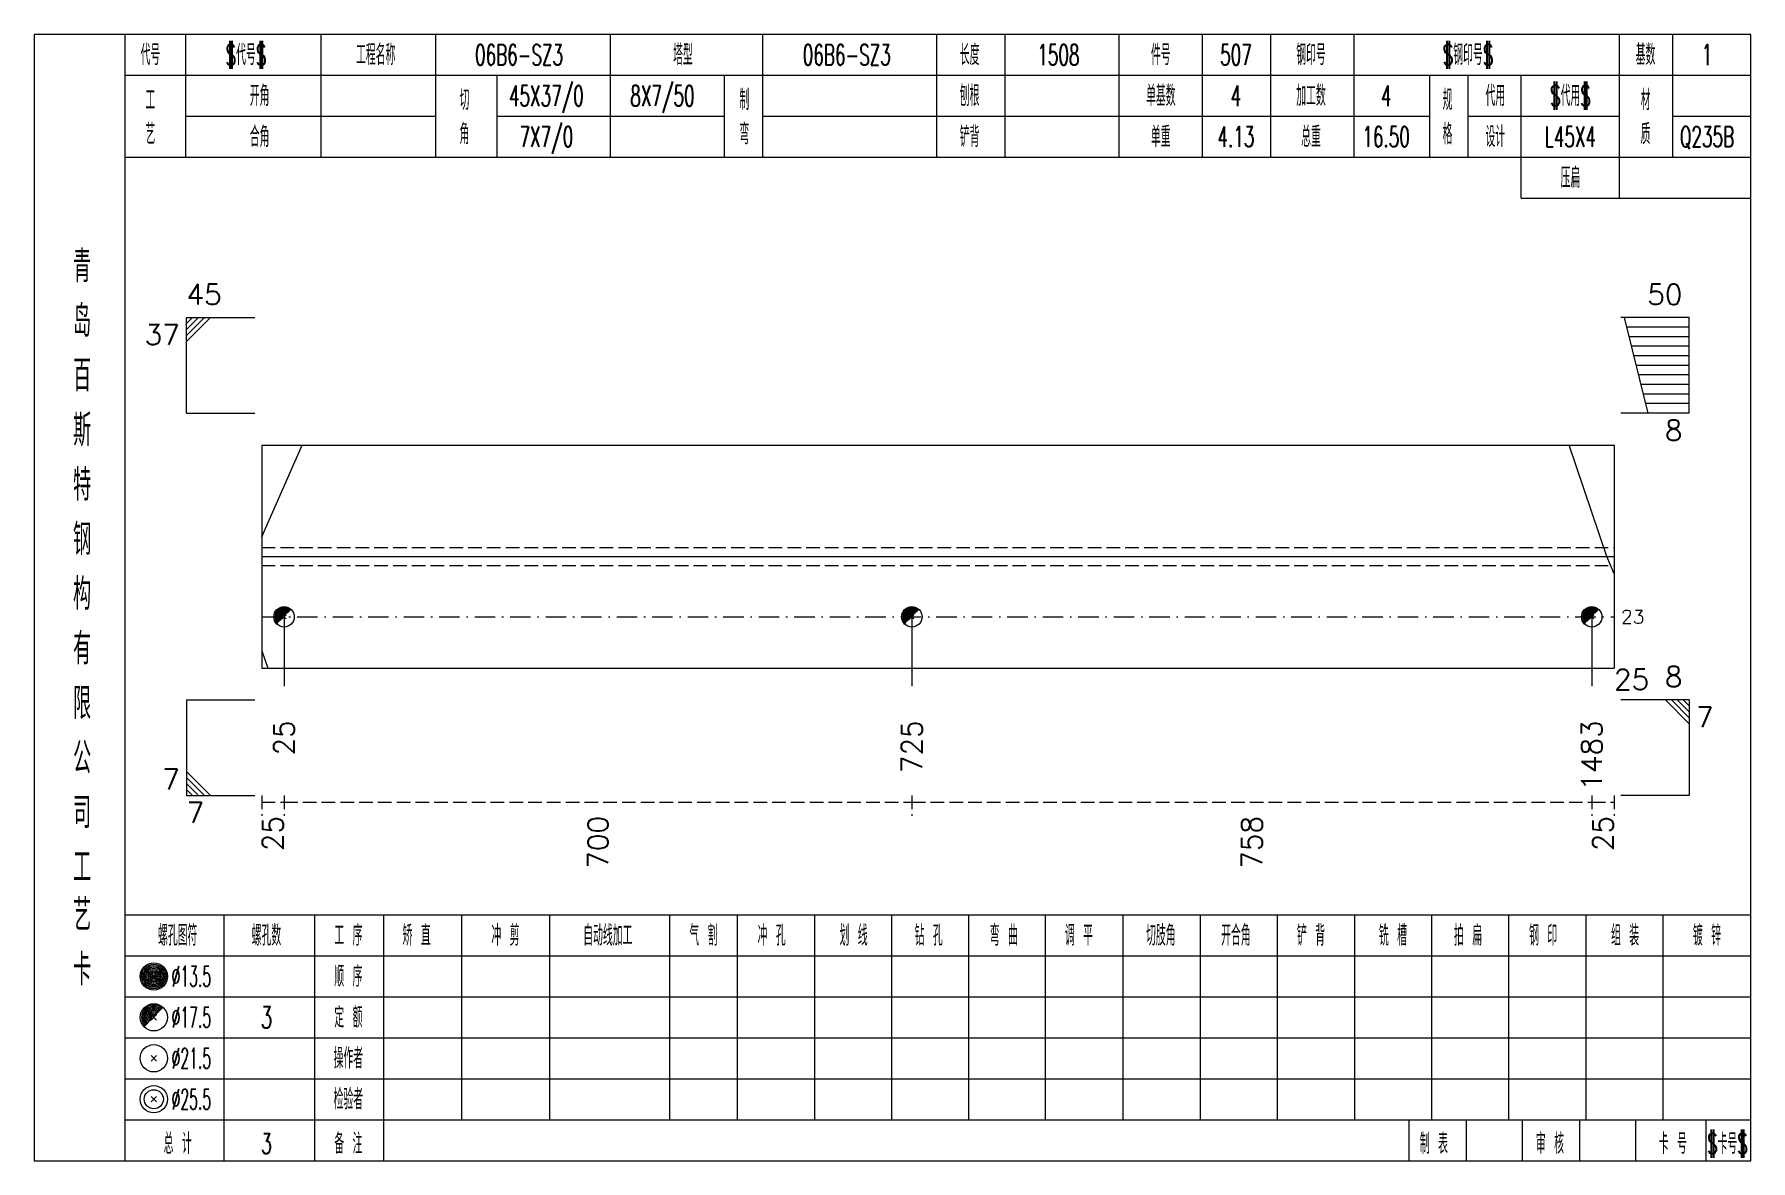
# Model space of a CAD drawing. Extents: x -533 to 8774, y 0 to 7979.
# Drawn here: x 3514 to 3765.4, y 4554.4 to 4719.4 of the extents above; entities that cross this region are included whole.
import ezdxf
from ezdxf.enums import TextEntityAlignment as Align

# ---------------------------------------------------------------- set-up
doc = ezdxf.new("R2010")
doc.units = 0
doc.header["$MEASUREMENT"] = 0
doc.linetypes.add('一点画线', pattern=[5.2, 3, -1, 0.2, -1])
doc.linetypes.add('虚线', pattern=[2.75, 2, -0.75])
doc.layers.get('0').update_dxf_attribs({"linetype": 'CONTINUOUS', "lineweight": 25})
for name, color, linetype, lineweight in [('1', 7, 'CONTINUOUS', 25), ('4', 7, 'CONTINUOUS', 25), ('5', 7, 'CONTINUOUS', 25)]:
    doc.layers.add(name, color=color, linetype=linetype, lineweight=lineweight)
doc.styles.get("Standard").update_dxf_attribs({"font": 'simplex.shx', "width": 0.7, "height": 3, "bigfont": 'gbhzfs.shx'})

msp = doc.modelspace()

# ---------------------------------------------------------------- texts
at = {"color": 7, "linetype": 'Continuous', "lineweight": 13}
msp.add_text('45', height=3, dxfattribs=at).set_placement((3536.3, 4678.85), align=Align.BOTTOM_LEFT)
for s, p in [('50', (3755.4, 4678.85)), ('8', (3755.4, 4622.85)), ('7', (3535.3, 4607.85))]:
    msp.add_text(s, height=3, dxfattribs=at).set_placement(p, align=Align.BOTTOM_RIGHT)
for s, p in [('37', (3535.3, 4676.85)), ('8', (3755.4, 4662.85))]:
    msp.add_text(s, height=3, dxfattribs=at).set_placement(p, align=Align.TOP_RIGHT)
msp.add_text('23', height=2, dxfattribs=at).set_placement((3746.4, 4634.02), align=Align.MIDDLE_LEFT)
for p in [(3757.4, 4620.85), (3536.3, 4606.85)]:
    msp.add_text('7', height=3, dxfattribs=at).set_placement(p, align=Align.TOP_LEFT)
at = {"color": 8, "linetype": 'Continuous', "lineweight": 9}
for s, p in [('25', (3548.94, 4604.85)), ('700', (3596.56, 4604.85)), ('758', (3692.33, 4604.85)), ('25', (3743.76, 4604.85))]:
    msp.add_text(s, height=3, rotation=90, dxfattribs=at).set_placement(p, align=Align.MIDDLE_RIGHT)
at = {"layer": '1', "color": 7, "linetype": 'Continuous', "lineweight": 13}
msp.add_text('25', height=3, dxfattribs=at).set_placement((3745.4, 4624.85), align=Align.MIDDLE_LEFT)
for s, p in [('25', (3550.58, 4618.85)), ('725', (3642.54, 4618.85)), ('1483', (3742.12, 4618.85))]:
    msp.add_text(s, height=3, rotation=90, dxfattribs=at).set_placement(p, align=Align.MIDDLE_RIGHT)
at = {"layer": '4', "color": 1, "linetype": 'Continuous', "lineweight": 13}
for s, height, width, p in [('代号', 3, 0.6, (3531, 4716.35)), ('$代号$', 3, 0.6, (3545, 4716.35)), ('工程名称', 3, 0.6, (3564, 4716.35)), ('06B6-SZ3', 3, 0.6, (3585, 4716.35)), ('塔型', 3, 0.6, (3609, 4716.35)), ('06B6-SZ3', 3, 0.6, (3633, 4716.35)), ('长度', 3, 0.6, (3651, 4716.35)), ('1508', 3, 0.6, (3664, 4716.35)), ('件号', 3, 0.6, (3679, 4716.35)), ('507', 3, 0.6, (3690, 4716.35)), ('钢印号', 3, 0.6, (3701, 4716.35)), ('$钢印号$', 3, 0.6, (3724, 4716.35)), ('基数', 3, 0.6, (3750, 4716.35)), ('1', 3, 0.6, (3759, 4716.35)), ('开角', 3, 0.6, (3547, 4710.35)), ('切', 3, 0.6, (3577, 4709.75)), ('45X37/0', 3, 0.6, (3589, 4710.35)), ('8X7/50', 3, 0.6, (3606, 4710.35)), ('制', 3, 0.6, (3618, 4709.75)), ('刨根', 3, 0.6, (3651, 4710.35)), ('单基数', 3, 0.6, (3679, 4710.35)), ('4', 3, 0.6, (3690, 4710.35)), ('加工数', 3, 0.6, (3701, 4710.35)), ('4', 3, 0.6, (3712, 4710.35)), ('规', 3, 0.6, (3721, 4709.75)), ('代用', 3, 0.6, (3728, 4710.35)), ('$代用$', 3, 0.6, (3739, 4710.35)), ('材', 3, 0.6, (3750, 4709.75)), ('工', 3, 0.6, (3531, 4709.75)), ('艺', 3, 0.6, (3531, 4704.75)), ('角', 3, 0.6, (3577, 4704.75)), ('7X7/0', 3, 0.6, (3589, 4704.35)), ('弯', 3, 0.6, (3618, 4704.75)), ('格', 3, 0.6, (3721, 4704.75)), ('质', 3, 0.6, (3750, 4704.75)), ('合角', 3, 0.6, (3547, 4704.35)), ('铲背', 3, 0.6, (3651, 4704.35)), ('单重', 3, 0.6, (3679, 4704.35)), ('4.13', 3, 0.6, (3690, 4704.35)), ('总重', 3, 0.6, (3701, 4704.35)), ('16.50', 3, 0.6, (3712, 4704.35)), ('设计', 3, 0.6, (3728, 4704.35)), ('L45X4', 3, 0.6, (3739, 4704.35)), ('Q235B', 3, 0.6, (3759, 4704.35)), ('压扁', 3, 0.6, (3739, 4698.35)), ('青', 4.6, 0.8, (3521, 4685.35)), ('岛', 4.6, 0.8, (3521, 4677.35)), ('百', 4.6, 0.8, (3521, 4669.35)), ('斯', 4.6, 0.8, (3521, 4661.35)), ('特', 4.6, 0.8, (3521, 4653.35)), ('钢', 4.6, 0.8, (3521, 4645.35)), ('构', 4.6, 0.8, (3521, 4637.35)), ('有', 4.6, 0.8, (3521, 4629.35)), ('限', 4.6, 0.8, (3521, 4621.35)), ('公', 4.6, 0.8, (3521, 4613.35)), ('司', 4.6, 0.8, (3521, 4605.35)), ('工', 4.6, 0.8, (3521, 4597.35)), ('艺', 4.6, 0.8, (3521, 4590.35)), ('螺孔图符', 3, 0.6, (3535, 4587.35)), ('螺孔数', 3, 0.6, (3548, 4587.35)), ('工 序', 3, 0.6, (3560, 4587.35)), ('矫 直', 3, 0.6, (3570, 4587.35)), ('冲 剪', 3, 0.6, (3583, 4587.35)), ('自动线加工', 3, 0.6, (3598, 4587.35)), ('气 割', 3, 0.6, (3612, 4587.35)), ('冲 孔', 3, 0.6, (3622, 4587.35)), ('划 线', 3, 0.6, (3634, 4587.35)), ('钻 孔', 3, 0.6, (3645, 4587.35)), ('弯 曲', 3, 0.6, (3656, 4587.35)), ('调 平', 3, 0.6, (3667, 4587.35)), ('切肢角', 3, 0.6, (3679, 4587.35)), ('开合角', 3, 0.6, (3690, 4587.35)), ('铲 背', 3, 0.6, (3701, 4587.35)), ('铣 槽', 3, 0.6, (3713, 4587.35)), ('拍 扁', 3, 0.6, (3724, 4587.35)), ('钢 印', 3, 0.6, (3735, 4587.35)), ('组 装', 3, 0.6, (3747, 4587.35)), ('镀 锌', 3, 0.6, (3759, 4587.35)), ('卡', 4.6, 0.8, (3521, 4582.35)), ('顺 序', 3, 0.6, (3560, 4581.35)), ('%%C13.5', 3, 0.5, (3537, 4581.35)), ('%%C17.5', 3, 0.5, (3537, 4575.35)), ('3', 3.2, 0.6, (3548, 4575.35)), ('定 额', 3, 0.6, (3560, 4575.35)), ('%%C21.5', 3, 0.5, (3537, 4569.35)), ('操作者', 3, 0.6, (3560, 4569.35)), ('%%C25.5', 3, 0.5, (3537, 4563.35)), ('检验者', 3, 0.6, (3560, 4563.35)), ('总 计', 3, 0.6, (3535, 4556.85)), ('3', 3, 0.6, (3548, 4556.85)), ('备 注', 3, 0.6, (3560, 4556.85)), ('制 表', 3, 0.6, (3719, 4556.85)), ('审 核', 3, 0.6, (3736, 4556.85)), ('卡 号', 3, 0.6, (3754, 4556.85)), ('$卡号$', 3, 0.6, (3762, 4556.85))]:
    msp.add_text(s, height=height, dxfattribs=dict(at, width=width)).set_placement(p, align=Align.MIDDLE_CENTER)

# ---------------------------------------------------------------- blocks, each defined once
blk = doc.blocks.new('孔17.5')
at = {"layer": '5', "color": 7, "linetype": 'Continuous', "lineweight": 0}
for p, q in [((-0.2, -0.2), (0.2, 0.2)), ((-0.2, 0.2), (0.2, -0.2))]:
    blk.add_line(p, q, dxfattribs=at)
at = {"layer": '5', "color": 7, "linetype": 'Continuous', "lineweight": 13}
blk.add_circle((0, 0), 1, dxfattribs=at)
for radius in [0.9, 0.8, 0.7, 0.6, 0.5, 0.4, 0.3, 0.2, 0.1]:
    blk.add_arc((0, 0), radius, 45, 225, dxfattribs=at)

# ---------------------------------------------------------------- linework, layer by layer
at = {"color": 7, "linetype": 'Continuous', "lineweight": 13}
for p, q in [((3536.3, 4677.85), (3546.3, 4677.85)), ((3536.3, 4663.85), (3536.3, 4677.85)), ((3537.18, 4677.85), (3536.3, 4676.98)), ((3538.05, 4677.85), (3536.3, 4676.1)), ((3538.93, 4677.85), (3536.3, 4675.23)), ((3539.8, 4677.85), (3536.3, 4674.35)), ((3756.4, 4677.85), (3746.4, 4677.85)), ((3750.4, 4663.85), (3746.9, 4677.85)), ((3756.4, 4676.45), (3747.25, 4676.45)), ((3756.4, 4663.85), (3756.4, 4677.85)), ((3756.4, 4675.05), (3747.6, 4675.05)), ((3756.4, 4673.65), (3747.95, 4673.65)), ((3756.4, 4672.25), (3748.3, 4672.25)), ((3756.4, 4670.85), (3748.65, 4670.85)), ((3756.4, 4669.45), (3749, 4669.45)), ((3756.4, 4668.05), (3749.35, 4668.05)), ((3756.4, 4666.65), (3749.7, 4666.65)), ((3536.3, 4663.85), (3546.3, 4663.85)), ((3756.4, 4663.85), (3746.4, 4663.85)), ((3756.4, 4665.25), (3750.05, 4665.25)), ((3547.3, 4645.76), (3553.21, 4659.19)), ((3744.35, 4642.85), (3738.83, 4659.19)), ((3745.4, 4640.31), (3744.35, 4642.85)), ((3550.58, 4634.02), (3550.58, 4623.85)), ((3642.54, 4634.02), (3642.54, 4623.85)), ((3742.12, 4634.02), (3742.12, 4623.85)), ((3547.3, 4629.06), (3548.22, 4626.52)), ((3536.3, 4621.85), (3546.3, 4621.85)), ((3536.3, 4621.85), (3536.3, 4607.85)), ((3756.4, 4621.85), (3746.4, 4621.85)), ((3752.9, 4621.85), (3756.4, 4618.35)), ((3753.78, 4621.85), (3756.4, 4619.23)), ((3754.65, 4621.85), (3756.4, 4620.1)), ((3755.53, 4621.85), (3756.4, 4620.98)), ((3756.4, 4621.85), (3756.4, 4607.85)), ((3539.8, 4607.85), (3536.3, 4611.35)), ((3538.93, 4607.85), (3536.3, 4610.48)), ((3538.05, 4607.85), (3536.3, 4609.6)), ((3537.18, 4607.85), (3536.3, 4608.73)), ((3536.3, 4607.85), (3546.3, 4607.85)), ((3756.4, 4607.85), (3746.4, 4607.85))]:
    msp.add_line(p, q, dxfattribs=at)
at = {"color": 7, "linetype": 'Continuous', "lineweight": 18}
for p, q in [((3547.3, 4659.19), (3547.3, 4626.52)), ((3547.3, 4659.19), (3745.4, 4659.19)), ((3745.4, 4659.19), (3745.4, 4626.52)), ((3547.3, 4642.85), (3745.4, 4642.85))]:
    msp.add_line(p, q, dxfattribs=at)
at = {"color": 1, "linetype": '虚线', "lineweight": 18}
for p, q in [((3547.3, 4644.19), (3745.4, 4644.19)), ((3547.3, 4641.52), (3745.4, 4641.52))]:
    msp.add_line(p, q, dxfattribs=at)
at = {"color": 3, "linetype": '一点画线', "lineweight": 13}
msp.add_line((3547.3, 4634.02), (3745.4, 4634.02), dxfattribs=at)
at = {"color": 8, "linetype": '虚线', "lineweight": 9}
for p, q in [((3547.3, 4607.85), (3547.3, 4604.85)), ((3547.3, 4606.85), (3550.58, 4606.85)), ((3550.58, 4607.85), (3550.58, 4604.85)), ((3550.58, 4607.85), (3550.58, 4604.85)), ((3550.58, 4606.85), (3642.54, 4606.85)), ((3642.54, 4607.85), (3642.54, 4604.85)), ((3642.54, 4607.85), (3642.54, 4604.85)), ((3642.54, 4606.85), (3742.12, 4606.85)), ((3742.12, 4607.85), (3742.12, 4604.85)), ((3742.12, 4607.85), (3742.12, 4604.85)), ((3742.12, 4606.85), (3745.4, 4606.85)), ((3745.4, 4607.85), (3745.4, 4604.85))]:
    msp.add_line(p, q, dxfattribs=at)
at = {"layer": '1', "color": 7, "linetype": 'Continuous', "lineweight": 18}
msp.add_line((3547.3, 4626.52), (3745.4, 4626.52), dxfattribs=at)
at = {"layer": '4', "color": 1, "linetype": 'Continuous', "lineweight": 18}
for p, q in [((3527.3, 4554.35), (3527.3, 4719.35)), ((3536.2, 4701.35), (3536.2, 4719.35)), ((3556, 4701.35), (3556, 4719.35)), ((3572.8, 4701.35), (3572.8, 4719.35)), ((3598.4, 4701.35), (3598.4, 4719.35)), ((3620.7, 4701.35), (3620.7, 4719.35)), ((3646.2, 4701.35), (3646.2, 4719.35)), ((3656.2, 4701.35), (3656.2, 4719.35)), ((3672.9, 4701.35), (3672.9, 4719.35)), ((3685.1, 4701.35), (3685.1, 4719.35)), ((3695.1, 4701.35), (3695.1, 4719.35)), ((3707.3, 4701.35), (3707.3, 4719.35)), ((3746.2, 4695.35), (3746.2, 4719.35)), ((3754, 4701.35), (3754, 4719.35)), ((3527.3, 4713.35), (3765.4, 4713.35)), ((3581.8, 4701.35), (3581.8, 4713.35)), ((3615.1, 4701.35), (3615.1, 4713.35)), ((3718.4, 4701.35), (3718.4, 4713.35)), ((3724, 4701.35), (3724, 4713.35)), ((3731.8, 4695.35), (3731.8, 4713.35)), ((3536.2, 4707.35), (3572.8, 4707.35)), ((3581.8, 4707.35), (3615.1, 4707.35)), ((3620.7, 4707.35), (3718.4, 4707.35)), ((3724, 4707.35), (3746.2, 4707.35)), ((3754, 4707.35), (3765.4, 4707.35)), ((3527.3, 4701.35), (3765.4, 4701.35)), ((3731.8, 4695.35), (3765.4, 4695.35)), ((3527.3, 4590.35), (3765.4, 4590.35)), ((3541.8, 4554.35), (3541.8, 4590.35)), ((3555.1, 4554.35), (3555.1, 4590.35)), ((3565.2, 4554.35), (3565.2, 4590.35)), ((3576.6, 4560.35), (3576.6, 4590.35)), ((3589.5, 4560.35), (3589.5, 4590.35)), ((3607.1, 4560.35), (3607.1, 4590.35)), ((3617, 4560.35), (3617, 4590.35)), ((3628.3, 4560.35), (3628.3, 4590.35)), ((3639.6, 4560.35), (3639.6, 4590.35)), ((3650.9, 4560.35), (3650.9, 4590.35)), ((3662.1, 4560.35), (3662.1, 4590.35)), ((3673.5, 4560.35), (3673.5, 4590.35)), ((3684.8, 4560.35), (3684.8, 4590.35)), ((3696.1, 4560.35), (3696.1, 4590.35)), ((3707.4, 4560.35), (3707.4, 4590.35)), ((3718.7, 4560.35), (3718.7, 4590.35)), ((3730, 4560.35), (3730, 4590.35)), ((3741.3, 4560.35), (3741.3, 4590.35)), ((3752.6, 4560.35), (3752.6, 4590.35)), ((3527.3, 4584.35), (3765.4, 4584.35)), ((3527.3, 4578.35), (3765.4, 4578.35)), ((3527.3, 4572.35), (3765.4, 4572.35)), ((3527.3, 4566.35), (3765.4, 4566.35)), ((3527.3, 4560.35), (3765.4, 4560.35)), ((3715.4, 4554.35), (3715.4, 4560.35)), ((3723.8, 4554.35), (3723.8, 4560.35)), ((3732, 4554.35), (3732, 4560.35)), ((3740.4, 4554.35), (3740.4, 4560.35)), ((3748.6, 4554.35), (3748.6, 4560.35)), ((3758.9, 4554.35), (3758.9, 4560.35))]:
    msp.add_line(p, q, dxfattribs=at)
at = {"layer": '4', "color": 7, "linetype": 'Continuous', "lineweight": 13}
for p, q in [((3531.3, 4581.15), (3531.7, 4581.55)), ((3531.7, 4581.15), (3531.3, 4581.55)), ((3531.1, 4568.95), (3531.9, 4569.75)), ((3531.9, 4568.95), (3531.1, 4569.75)), ((3531.1, 4562.95), (3531.9, 4563.75)), ((3531.9, 4562.95), (3531.1, 4563.75))]:
    msp.add_line(p, q, dxfattribs=at)
at = {"layer": '4', "color": 7, "linetype": 'Continuous', "lineweight": 0}
for p, q in [((3531.1, 4574.95), (3531.9, 4575.75)), ((3531.1, 4575.75), (3531.9, 4574.95))]:
    msp.add_line(p, q, dxfattribs=at)
at = {"layer": '4', "color": 1, "linetype": 'Continuous', "lineweight": 18}
msp.add_lwpolyline([(3514, 4719.35), (3514, 4554.35), (3765.4, 4554.35), (3765.4, 4719.35)], close=True, dxfattribs=at)
at = {"layer": '4', "color": 7, "linetype": 'Continuous', "lineweight": 13}
for centre, radius in [((3531.5, 4581.35), 2), ((3531.5, 4581.35), 1.8), ((3531.5, 4581.35), 1.6), ((3531.5, 4581.35), 1.4), ((3531.5, 4581.35), 1.2), ((3531.5, 4581.35), 1), ((3531.5, 4581.35), 0.8), ((3531.5, 4581.35), 0.6), ((3531.5, 4581.35), 0.4), ((3531.5, 4581.35), 0.2), ((3531.5, 4575.35), 2), ((3531.5, 4569.35), 2), ((3531.5, 4563.35), 2), ((3531.5, 4563.35), 1.4)]:
    msp.add_circle(centre, radius, dxfattribs=at)
for radius in [1.8, 1.6, 1.4, 1.2, 1, 0.8, 0.6, 0.4, 0.2]:
    msp.add_arc((3531.5, 4575.35), radius, 45, 225, dxfattribs=at)

# ---------------------------------------------------------------- block references
at = {"layer": '1', "color": 7, "linetype": 'Continuous', "lineweight": 13, "xscale": 1.5, "yscale": 1.5, "zscale": 1.5}
for p in [(3550.58, 4634.02), (3642.54, 4634.02), (3742.12, 4634.02)]:
    msp.add_blockref('孔17.5', p, dxfattribs=at)

msp.set_redraw_order([(e.dxf.handle, doc.entitydb.next_handle()) for e in msp.query("TEXT MTEXT ATTDEF DIMENSION ARC_DIMENSION")])  # texts and dimensions are drawn at this point

doc.saveas('drawing.dxf')
